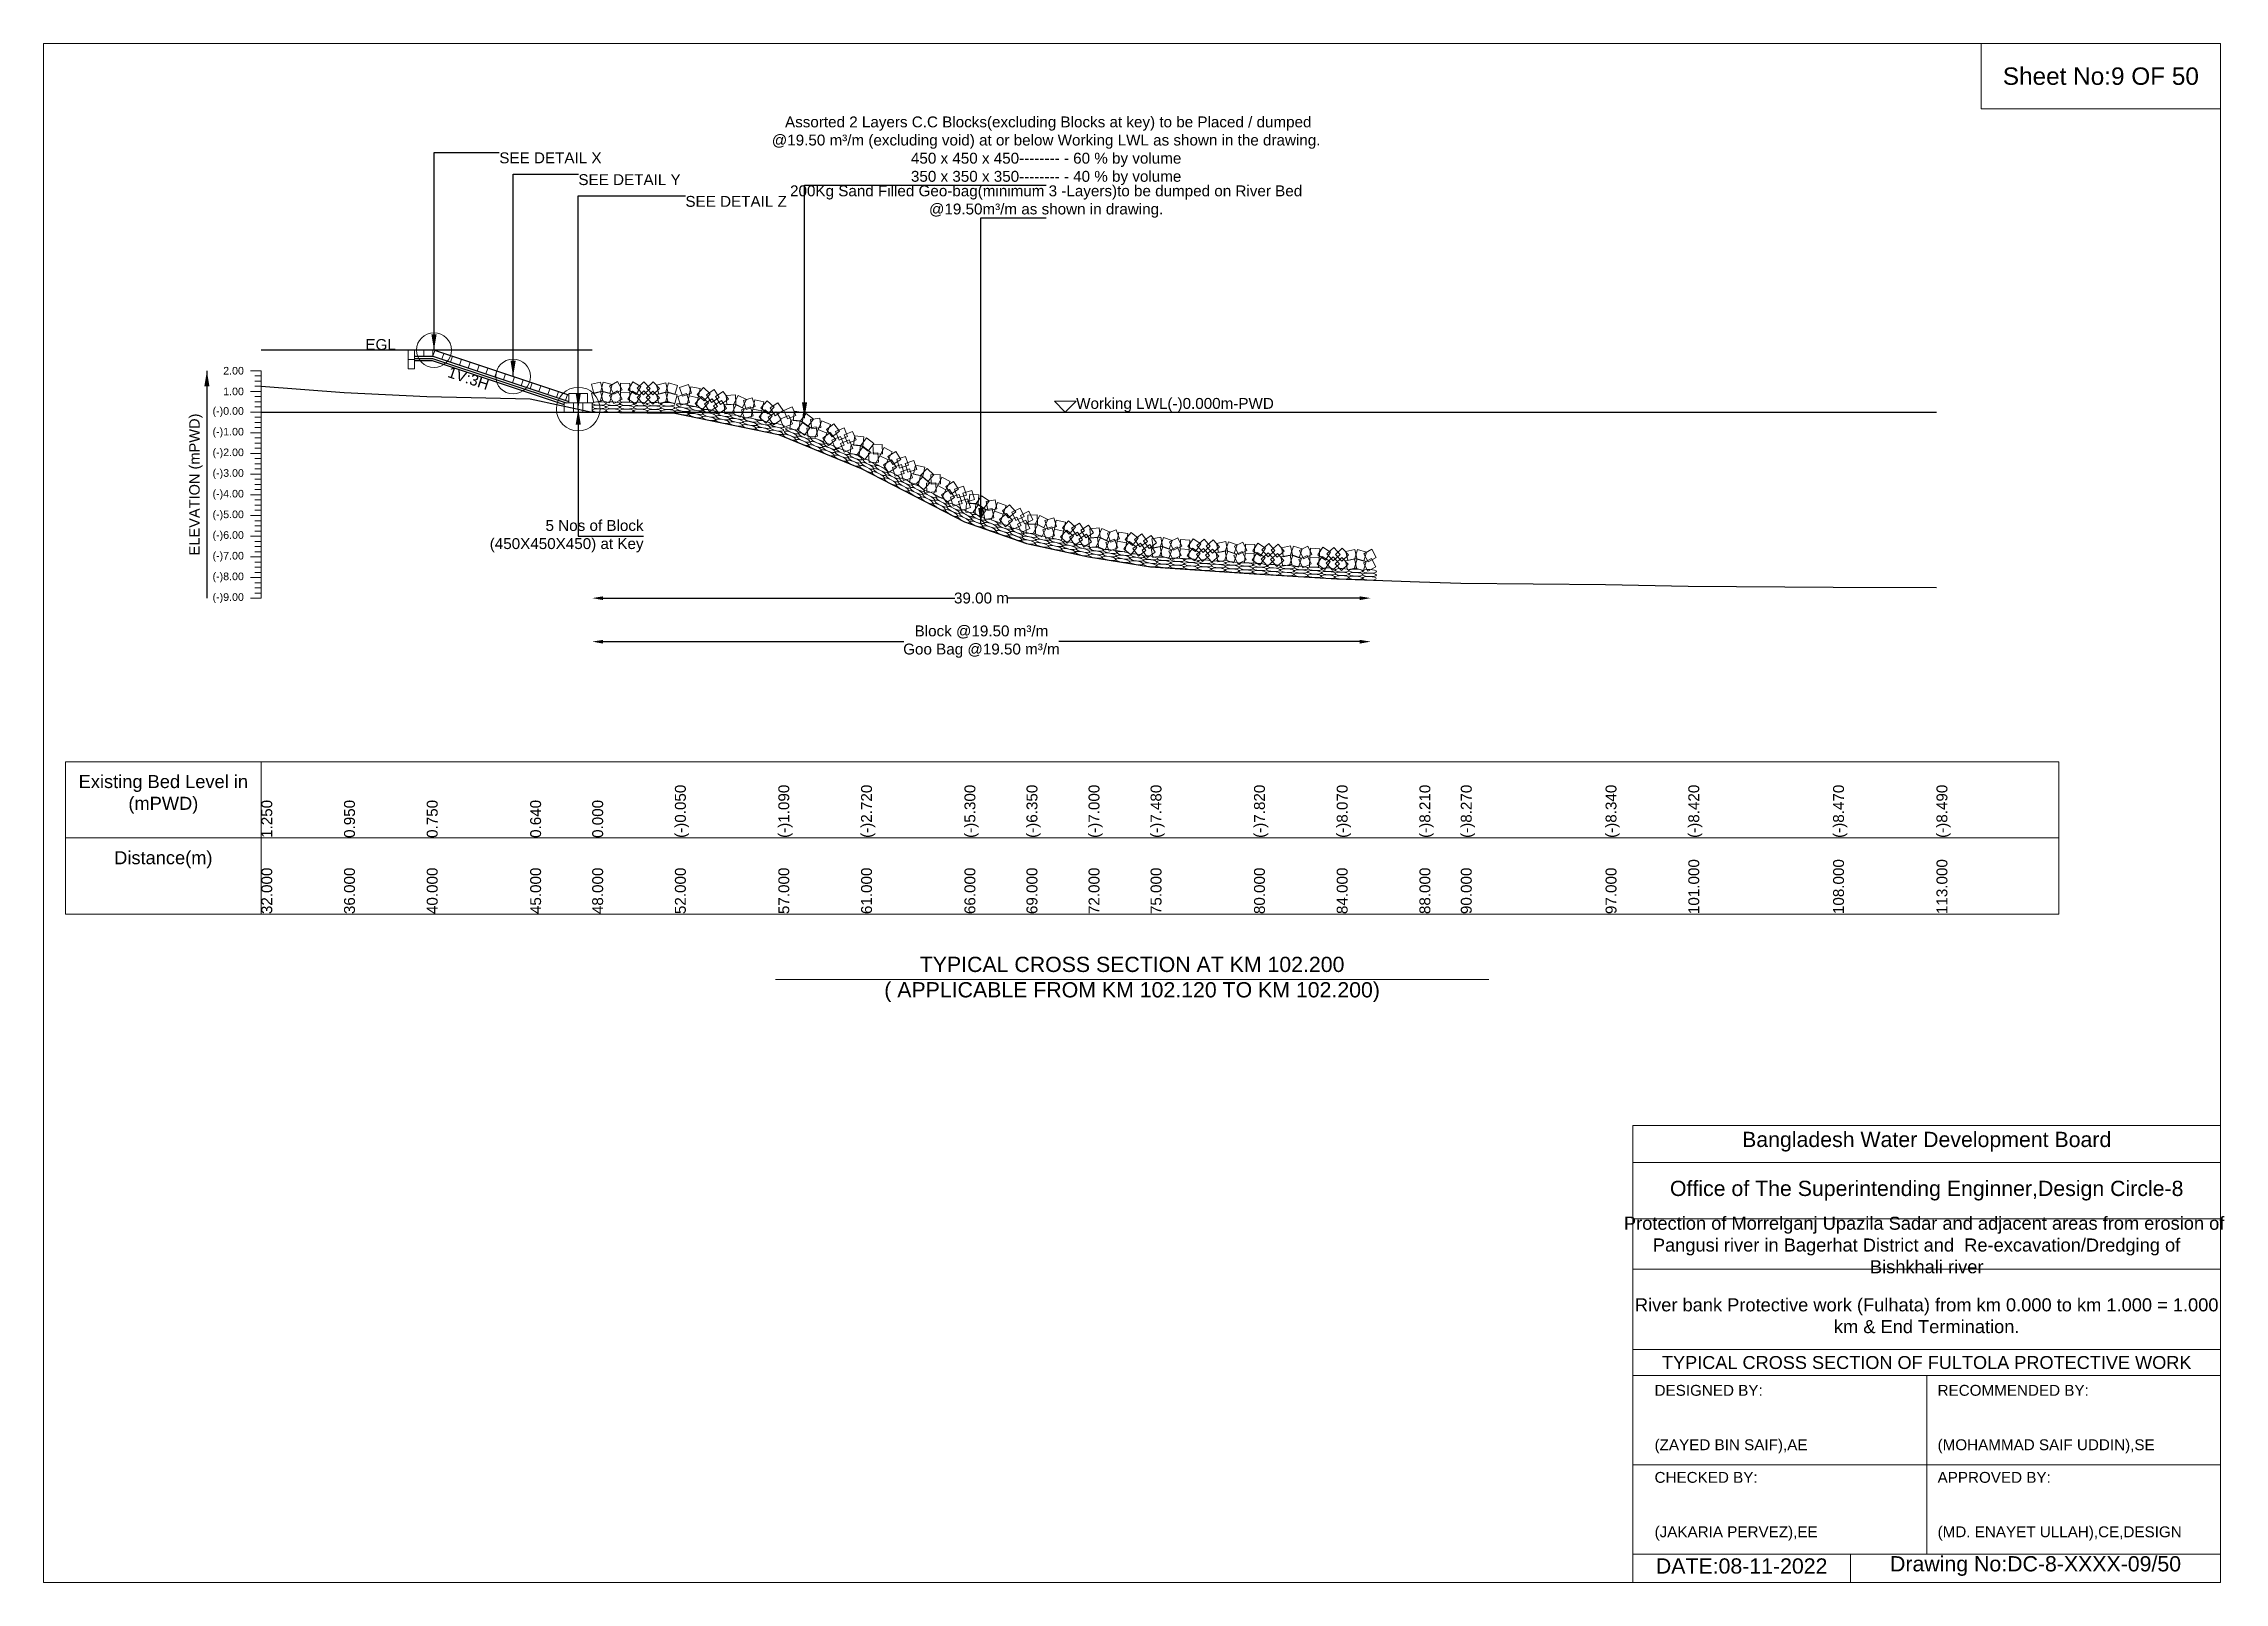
# Model space of a CAD drawing. Header units: inches. Extents: x 89000 to 305017, y -7071 to 0.
# Drawn here: x 220000 to 230017, y -7071 to 0 of the extents above; entities that cross this region are included whole.
import ezdxf

# ---------------------------------------------------------------- set-up
doc = ezdxf.new("R2010")
doc.units = ezdxf.units.IN
doc.header["$LTSCALE"] = 7
doc.header["$MEASUREMENT"] = 0
for name, color, linetype, lineweight in [('Cross section Data Border', 7, 'Continuous', 9), ('Cross Section Labels', 7, 'Continuous', 9), ('Existing_Bed_Level for Xsection', 7, 'Continuous', 25), ('Long Section Labels', 7, 'Continuous', 9)]:
    doc.layers.add(name, color=color, linetype=linetype, lineweight=lineweight)
doc.styles.get("Standard").update_dxf_attribs({"font": 'arial.ttf'})
doc.dimstyles.new('Appron Lebeling Style', dxfattribs={"dimtxt": 50, "dimasz": 50, "dimexe": 0.18, "dimexo": 0.0625, "dimgap": 0.09, "dimtad": 0, "dimtih": 1, "dimtoh": 1, "dimdec": 4, "dimzin": 0, "dimdsep": 46, "dimtxsty": 'Standard', "dimcen": 0.09, "dimse1": 1, "dimse2": 1, "dimadec": 0, "dimazin": 0, "dimtfac": 1, "dimtdec": 4, "dimtofl": 0, "dimtmove": 0, "dimatfit": 3, "dimfxl": 1, "dimtolj": 1, "dimtzin": 0, "dimarcsym": 0})
doc.dimstyles.get("Standard").update_dxf_attribs({"dimtxt": 0.18, "dimasz": 0.18, "dimexe": 0.18, "dimexo": 0.0625, "dimgap": 0.09, "dimtad": 0, "dimtih": 1, "dimtoh": 1, "dimdec": 4, "dimzin": 0, "dimdsep": 46, "dimtxsty": 'Standard', "dimcen": 0.09, "dimadec": 0, "dimazin": 0, "dimtfac": 1, "dimtdec": 4, "dimtofl": 0, "dimtmove": 0, "dimatfit": 3, "dimfxl": 1, "dimtolj": 1, "dimtzin": 0, "dimarcsym": 0})

msp = doc.modelspace()

# ---------------------------------------------------------------- texts
at = {"layer": 'Cross section Data Border', "char_height": 60, "width": 800, "attachment_point": 5}
for s, insert in [('Existing Bed Level in (mPWD)', (220550, -3450)), ('Distance(m)', (220550, -3750))]:
    msp.add_mtext(s, dxfattribs=dict(at, insert=insert))
at = {"layer": 'Cross Section Labels'}
for s, insert, char_height, attachment_point in [('Sheet No:9 OF 50', (229450, -150), 80, 5), (' Assorted 2 Layers C.C Blocks(excluding Blocks at key) to be Placed / dumped^J@19.50 m³/m (excluding void) at or below Working LWL as shown in the drawing.^J450 x 450 x 450-------- - 60 % by volume^J350 x 350 x 350-------- - 40 % by volume', (224605.13584, -650), 50, 8), ('SEE DETAIL X', (222093.25, -500), 50, 1), ('SEE DETAIL Y', (222456.625, -600), 50, 1), ('SEE DETAIL Z', (222948.25, -700), 50, 1), ('200Kg Sand Filled Geo-bag(minimum 3 -Layers)to be dumped on River Bed^J@19.50m³/m as shown in drawing.', (224605.13584, -800), 50, 8), ('EGL', (221617.62509, -1408.45), 50, 9), ('Working LWL(-)0.000m-PWD', (224743, -1693.45), 50, 7), ('5 Nos of Block ^J(450X450X450) at Key', (222755.875, -2263.45), 50, 6), ('TYPICAL CROSS SECTION AT KM 102.200^J( APPLICABLE FROM KM 102.120 TO KM 102.200)', (225000, -4300), 70, 5), ('Bangladesh Water Development Board', (228650, -5046), 70, 5), ('Office of The Superintending Enginner,Design Circle-8', (228650, -5271), 70, 5)]:
    msp.add_mtext(s, dxfattribs=dict(at, insert=insert, char_height=char_height, attachment_point=attachment_point))
at = {"layer": 'Cross Section Labels', "insert": (221959.91668, -1514.07496), "char_height": 50, "attachment_point": 2, "rotation": 341.565051177}
msp.add_mtext('1V:3H', dxfattribs=at)
at = {"layer": 'Cross Section Labels'}
for s, insert, char_height, width, attachment_point in [('Protection of Morrelganj Upazila Sadar and adjacent areas from erosion of  Pangusi river in Bagerhat District and  Re-excavation/Dredging of     Bishkhali river', (228650, -5521), 60, 2800, 5), ('River bank Protective work (Fulhata) from km 0.000 to km 1.000 = 1.000 km & End Termination.', (228650, -5846), 60, 2700, 5), ('TYPICAL CROSS SECTION OF FULTOLA PROTECTIVE WORK', (228650, -6061), 59.5765532, 2800, 5), ('DESIGNED BY:^J^J^J(ZAYED BIN SAIF),AE', (227400, -6321), 50, 1400, 4), ('RECOMMENDED BY:^J^J^J(MOHAMMAD SAIF UDDIN),SE', (228700, -6321), 50, 1400, 4), ('CHECKED BY:^J^J^J(JAKARIA PERVEZ),EE', (227400, -6721), 50, 1400, 4), ('APPROVED BY:^J^J^J(MD. ENAYET ULLAH),CE,DESIGN', (228700, -6721), 50, 1400, 4), ('DATE:08-11-2022', (227800, -6996), 70, 1400, 5), ('Drawing No:DC-8-XXXX-09/50', (229150, -6996), 70, 2200, 5)]:
    msp.add_mtext(s, dxfattribs=dict(at, insert=insert, char_height=char_height, width=width, attachment_point=attachment_point))
at = {"layer": 'Long Section Labels', "char_height": 35, "attachment_point": 6}
for s, insert in [('2.00', (220920, -1503.45)), ('1.00', (220920, -1598.45)), ('(-)0.00', (220920, -1693.45)), ('(-)1.00', (220920, -1788.45)), ('(-)2.00', (220920, -1883.45)), ('(-)3.00', (220920, -1978.45)), ('(-)4.00', (220920, -2073.45)), ('(-)5.00', (220920, -2168.45)), ('(-)6.00', (220920, -2263.45)), ('(-)7.00', (220920, -2358.45)), ('(-)8.00', (220920, -2453.45)), ('(-)9.00', (220920, -2548.45))]:
    msp.add_mtext(s, dxfattribs=dict(at, insert=insert))
at = {"layer": 'Long Section Labels', "rotation": 90}
for s, insert, char_height, attachment_point in [('ELEVATION (mPWD)', (220700, -2025.95), 48, 5), ('1.250', (221000, -3650), 50, 1), ('0.950', (221380, -3650), 50, 1), ('0.750', (221760, -3650), 50, 1), ('0.640', (222235, -3650), 50, 1), ('0.000', (222520, -3650), 50, 1), ('(-)0.050', (222900, -3650), 50, 1), ('(-)1.090', (223375, -3650), 50, 1), ('(-)2.720', (223755, -3650), 50, 1), ('(-)5.300', (224230, -3650), 50, 1), ('(-)6.350', (224515, -3650), 50, 1), ('(-)7.000', (224800, -3650), 50, 1), ('(-)7.480', (225085, -3650), 50, 1), ('(-)7.820', (225560, -3650), 50, 1), ('(-)8.070', (225940, -3650), 50, 1), ('(-)8.210', (226320, -3650), 50, 1), ('(-)8.270', (226510, -3650), 50, 1), ('(-)8.340', (227175, -3650), 50, 1), ('(-)8.420', (227555, -3650), 50, 1), ('(-)8.470', (228220, -3650), 50, 1), ('(-)8.490', (228695, -3650), 50, 1), ('32.000', (221000, -4000), 50, 1), ('36.000', (221380, -4000), 50, 1), ('40.000', (221760, -4000), 50, 1), ('45.000', (222235, -4000), 50, 1), ('48.000', (222520, -4000), 50, 1), ('52.000', (222900, -4000), 50, 1), ('57.000', (223375, -4000), 50, 1), ('61.000', (223755, -4000), 50, 1), ('66.000', (224230, -4000), 50, 1), ('69.000', (224515, -4000), 50, 1), ('72.000', (224800, -4000), 50, 1), ('75.000', (225085, -4000), 50, 1), ('80.000', (225560, -4000), 50, 1), ('84.000', (225940, -4000), 50, 1), ('88.000', (226320, -4000), 50, 1), ('90.000', (226510, -4000), 50, 1), ('97.000', (227175, -4000), 50, 1), ('101.000', (227555, -4000), 50, 1), ('108.000', (228220, -4000), 50, 1), ('113.000', (228695, -4000), 50, 1)]:
    msp.add_mtext(s, dxfattribs=dict(at, insert=insert, char_height=char_height, attachment_point=attachment_point))

# ---------------------------------------------------------------- blocks, each defined once
blk = doc.blocks.new('*D31')
at = {"layer": 'Cross Section Labels', "color": 0, "lineweight": -2, "transparency": 16777216}
for p, q in [((222570, -2548), (224185, -2548)), ((226046, -2548), (224430, -2548))]:
    blk.add_line(p, q, dxfattribs=at)
at = {"layer": 'Cross Section Labels', "color": 0, "transparency": 16777216}
for points in [[(222570, -2540), (222570, -2557), (222520, -2548)], [(226046, -2540), (226046, -2557), (226096, -2548)]]:
    blk.add_solid(points, dxfattribs=at)
at = {"layer": 'Defpoints', "color": 0, "transparency": 16777216}
for p in [(222520, -1693), (226096, -2466), (226096, -2548)]:
    blk.add_point(p, dxfattribs=at)
at = {"layer": 'Cross Section Labels', "color": 0, "transparency": 16777216, "insert": (224308, -2548), "char_height": 50, "attachment_point": 5}
blk.add_mtext('\\A1;39.00 m', dxfattribs=at)
blk = doc.blocks.new('*D32')
at = {"layer": 'Cross Section Labels', "color": 0, "lineweight": -2, "transparency": 16777216}
for p, q in [((222570, -2748), (223952, -2748)), ((226046, -2748), (224664, -2748))]:
    blk.add_line(p, q, dxfattribs=at)
at = {"layer": 'Cross Section Labels', "color": 0, "transparency": 16777216}
for points in [[(222570, -2740), (222570, -2757), (222520, -2748)], [(226046, -2740), (226046, -2757), (226096, -2748)]]:
    blk.add_solid(points, dxfattribs=at)
at = {"layer": 'Defpoints', "color": 0, "transparency": 16777216}
for p in [(222520, -1693), (226096, -2466), (226096, -2748)]:
    blk.add_point(p, dxfattribs=at)
at = {"layer": 'Cross Section Labels', "color": 0, "transparency": 16777216, "insert": (224308, -2748), "char_height": 50, "attachment_point": 5}
blk.add_mtext('\\A1;Block @19.50 m³/m ^JGoo Bag @19.50 m³/m ', dxfattribs=at)

# ---------------------------------------------------------------- dimensions: what is measured, and where the dimension line sits
at = {"layer": 'Cross Section Labels'}
for base, text, picture, middle in [((226095.83248, -2548.45), '39.00 m', '*D31', (224307.91624, -2548.45)), ((226095.83248, -2748.45), 'Block @19.50 m³/m ^JGoo Bag @19.50 m³/m ', '*D32', (224307.91624, -2748.45))]:
    dim = msp.add_linear_dim(base=base, p1=(222520, -1693.45), p2=(226095.83248, -2465.55414), text=text, dimstyle='Appron Lebeling Style', dxfattribs=at)
    dim.commit()
    dim.dimension.update_dxf_attribs({"geometry": picture, "text_midpoint": middle})

# ---------------------------------------------------------------- linework, layer by layer
at = {"layer": 'Cross section Data Border'}
msp.add_lwpolyline([(220100, -3300), (229257.58653, -3300), (229257.58653, -4000), (220100, -4000)], close=True, dxfattribs=at)
for points in [[(221000, -3300), (221000, -4000)], [(220100, -3650), (229257.58653, -3650)]]:
    msp.add_lwpolyline(points, dxfattribs=at)
at = {"layer": 'Cross Section Labels'}
for points in [[(220000, 0), (230000, 0), (230000, -7071), (220000, -7071)], [(228900, 0), (230000, 0), (230000, -300), (228900, -300)], [(224693, -1693.45), (224743, -1643.45), (224643, -1643.45)]]:
    msp.add_lwpolyline(points, close=True, dxfattribs=at)
for points in [[(223362, -4300), (225000, -4300), (226638, -4300)], [(227300, -7071), (227300, -4971), (230000, -4971)], [(227300, -5141), (230000, -5141)], [(227300, -5401), (230000, -5401)], [(227300, -5631), (230000, -5631)], [(227300, -6001), (230000, -6001)], [(227300, -6121), (230000, -6121)], [(228650, -6121), (228650, -6941)], [(227300, -6531), (230000, -6531)], [(227300, -6941), (230000, -6941)], [(228300, -6941), (228300, -7071)]]:
    msp.add_lwpolyline(points, dxfattribs=at)
for centre, radius in [((221793.25, -1408.45), 80), ((222156.625, -1529.575), 80), ((222455.875, -1679.2), 100)]:
    msp.add_circle(centre, radius, dxfattribs=at)
at = {"layer": 'Existing_Bed_Level for Xsection'}
for points in [[(222520, -1408.45), (221000, -1408.45)], [(222413.125, -1615.075), (221797.63758, -1409.91253), (221793.25, -1408.45), (221788.62509, -1408.45), (221703.12509, -1408.45)], [(221703.12509, -1436.95), (221788.62509, -1436.95), (222413.125, -1645.11664)], [(221703.12509, -1446.45), (221787.08345, -1446.45), (222399.83345, -1650.7)], [(221703.12509, -1455.95), (221785.54181, -1455.95), (222391.75, -1658.0194)], [(221000, -1574.7), (221380, -1603.2), (221760, -1622.2), (222235, -1632.65), (222520, -1693.45), (222900, -1698.2), (223375, -1797), (223755, -1951.85), (224230, -2196.95), (224515, -2296.7), (224800, -2358.45), (225085, -2404.05), (225560, -2436.35), (225940, -2460.1), (226320, -2473.4), (226510, -2479.1), (227175, -2485.75), (227555, -2493.35), (228220, -2498.1), (228695, -2500)], [(221000, -1693.45), (228695, -1693.45)]]:
    msp.add_lwpolyline(points, dxfattribs=at)
at = {"layer": 'Long Section Labels'}
for points in [[(221703.12509, -1408.45), (221674.62509, -1408.45), (221674.62509, -1451.2), (221703.12509, -1451.2)], [(221703.12509, -1451.2), (221674.62509, -1451.2), (221674.62509, -1493.95), (221703.12509, -1493.95)], [(221745.87509, -1408.45), (221703.12509, -1408.45), (221703.12509, -1436.95), (221745.87509, -1436.95)], [(221788.62509, -1408.45), (221745.87509, -1408.45), (221745.87509, -1436.95), (221788.62509, -1436.95)], [(221838.19379, -1423.43126), (221797.63758, -1409.91253), (221788.62509, -1436.95), (221829.1813, -1450.46874)], [(221878.75, -1436.95), (221838.19379, -1423.43126), (221829.1813, -1450.46874), (221869.73751, -1463.98747)], [(221919.30621, -1450.46874), (221878.75, -1436.95), (221869.73751, -1463.98747), (221910.29372, -1477.50621)], [(221959.86242, -1463.98747), (221919.30621, -1450.46874), (221910.29372, -1477.50621), (221950.84993, -1491.02495)], [(222000.41863, -1477.50621), (221959.86242, -1463.98747), (221950.84993, -1491.02495), (221991.40614, -1504.54368)], [(222040.97484, -1491.02495), (222000.41863, -1477.50621), (221991.40614, -1504.54368), (222031.96235, -1518.06242)], [(222081.53105, -1504.54368), (222040.97484, -1491.02495), (222031.96235, -1518.06242), (222072.51856, -1531.58116)], [(222122.08727, -1518.06242), (222081.53105, -1504.54368), (222072.51856, -1531.58116), (222113.07477, -1545.0999)], [(222162.64348, -1531.58116), (222122.08727, -1518.06242), (222113.07477, -1545.0999), (222153.63099, -1558.61863)], [(222203.19969, -1545.0999), (222162.64348, -1531.58116), (222153.63099, -1558.61863), (222194.1872, -1572.13737)], [(222243.7559, -1558.61863), (222203.19969, -1545.0999), (222194.1872, -1572.13737), (222234.74341, -1585.65611)], [(222284.31211, -1572.13737), (222243.7559, -1558.61863), (222234.74341, -1585.65611), (222275.29962, -1599.17484)], [(222324.86832, -1585.65611), (222284.31211, -1572.13737), (222275.29962, -1599.17484), (222315.85583, -1612.69358)], [(222365.42453, -1599.17484), (222324.86832, -1585.65611), (222315.85583, -1612.69358), (222356.41204, -1626.21232)], [(222405.98074, -1612.69358), (222365.42453, -1599.17484), (222356.41204, -1626.21232), (222396.96825, -1639.73105)], [(222557.6813, -1597.90656), (222516.25502, -1608.4624), (222526.81085, -1649.88868), (222568.23713, -1639.33284)], [(222558.21563, -1555.1599), (222516.78935, -1565.71574), (222527.34518, -1607.14202), (222568.77147, -1596.58618)], [(222611.36149, -1609.65123), (222570.21201, -1598.0632), (222558.62398, -1639.21268), (222599.77346, -1650.80071)], [(222611.89583, -1566.90457), (222570.74634, -1555.31654), (222559.15831, -1596.46602), (222600.30779, -1608.05405)], [(222635.94496, -1595.87247), (222598.64558, -1616.76073), (222619.53384, -1654.0601), (222656.83321, -1633.17185)], [(222636.47929, -1553.12581), (222599.17991, -1574.01407), (222620.06817, -1611.31344), (222657.36754, -1590.42519)], [(222692.66089, -1561.6478), (222649.91423, -1561.11346), (222649.37989, -1603.86012), (222692.12655, -1604.39446)], [(222742.52255, -1618.55919), (222705.75695, -1596.74512), (222683.94289, -1633.51072), (222720.70848, -1655.32478)], [(222743.05688, -1575.81253), (222706.29129, -1553.99846), (222684.47722, -1590.76406), (222721.24281, -1612.57812)], [(222756.36924, -1596.34299), (222725.75308, -1626.17942), (222755.58951, -1656.79559), (222786.20568, -1626.95915)], [(222756.90358, -1553.59633), (222726.28741, -1583.43276), (222756.12384, -1614.04893), (222786.74001, -1584.21249)], [(222828.95264, -1627.46942), (222799.09183, -1596.87702), (222768.49944, -1626.73783), (222798.36024, -1657.33022)], [(222829.48697, -1584.72276), (222799.62617, -1554.13036), (222769.03377, -1583.99116), (222798.89458, -1614.58356)], [(222856.90792, -1601.6469), (222815.48164, -1612.20273), (222826.03747, -1653.62901), (222867.46376, -1643.07318)], [(222857.44226, -1558.90023), (222816.01597, -1569.45607), (222826.57181, -1610.88235), (222867.99809, -1600.32652)], [(222910.58812, -1613.39156), (222869.43863, -1601.80353), (222857.8506, -1642.95301), (222899.00009, -1654.54104)], [(222911.12245, -1570.6449), (222869.97297, -1559.05687), (222858.38493, -1600.20635), (222899.53442, -1611.79438)], [(222962.09553, -1566.31249), (222921.48789, -1579.67594), (222934.85134, -1620.28358), (222975.45899, -1606.92013)], [(223015.60757, -1585.42945), (222973.75337, -1576.72378), (222965.0477, -1618.57797), (223006.9019, -1627.28364)], [(223062.361, -1608.97755), (223030.45, -1580.53022), (223002.00267, -1612.44122), (223033.91367, -1640.88855)], [(223080.20365, -1589.82212), (223044.4431, -1613.24743), (223067.8684, -1649.00799), (223103.62896, -1625.58268)], [(223145.48806, -1634.26478), (223122.03428, -1598.52289), (223086.29239, -1621.97667), (223109.74617, -1657.71856)], [(222434.5, -1650.7), (222391.75, -1650.7), (222391.75, -1693.45), (222434.5, -1693.45)], [(222455.875, -1607.95), (222413.125, -1607.95), (222413.125, -1650.7), (222455.875, -1650.7)], [(222477.25, -1650.7), (222434.5, -1650.7), (222434.5, -1693.45), (222477.25, -1693.45)], [(222498.625, -1607.95), (222455.875, -1607.95), (222455.875, -1650.7), (222498.625, -1650.7)], [(222520, -1650.7), (222477.25, -1650.7), (222477.25, -1693.45), (222520, -1693.45)], [(222692.12655, -1604.39446), (222649.37989, -1603.86012), (222648.84556, -1646.60678), (222691.59222, -1647.14112)], [(222953.38986, -1608.16669), (222912.78222, -1621.53014), (222926.14567, -1662.13778), (222966.75331, -1648.77433)], [(223006.9019, -1627.28364), (222965.0477, -1618.57797), (222956.34203, -1660.43217), (222998.19622, -1669.13784)], [(223053.65532, -1650.83174), (223021.74432, -1622.38441), (222993.29699, -1654.29541), (223025.20799, -1682.74274)], [(223071.49798, -1631.67632), (223035.73742, -1655.10163), (223059.16273, -1690.86219), (223094.92329, -1667.43688)], [(223136.78239, -1676.11898), (223113.32861, -1640.37709), (223077.58672, -1663.83087), (223101.0405, -1699.57276)], [(223169.16303, -1656.12412), (223126.48227, -1658.55632), (223128.91447, -1701.23707), (223171.59522, -1698.80488)], [(223177.8687, -1614.26993), (223135.18795, -1616.70212), (223137.62014, -1659.38288), (223180.30089, -1656.95068)], [(223219.60312, -1677.92545), (223181.43213, -1658.6761), (223162.18277, -1696.84709), (223200.35376, -1716.09645)], [(223228.30879, -1636.07126), (223190.1378, -1616.8219), (223170.88844, -1654.99289), (223209.05944, -1674.24225)], [(223246.36924, -1669.1064), (223205.76159, -1682.46985), (223219.12505, -1723.07749), (223259.73269, -1709.71404)], [(223255.07491, -1627.2522), (223214.46727, -1640.61565), (223227.83072, -1681.22329), (223268.43836, -1667.85984)], [(223299.88127, -1688.22335), (223258.02708, -1679.51768), (223249.3214, -1721.37188), (223291.1756, -1730.07755)], [(223308.58694, -1646.36916), (223266.73275, -1637.66349), (223258.02708, -1679.51768), (223299.88127, -1688.22335)], [(223346.6347, -1711.77145), (223314.7237, -1683.32412), (223286.27637, -1715.23512), (223318.18737, -1743.68245)], [(223355.34037, -1669.91726), (223323.42937, -1641.46993), (223294.98204, -1673.38093), (223326.89304, -1701.82826)], [(223364.47735, -1692.61603), (223328.7168, -1716.04134), (223352.14211, -1751.8019), (223387.90266, -1728.37659)], [(223373.18303, -1650.76183), (223337.42247, -1674.18714), (223360.84778, -1709.9477), (223396.60834, -1686.52239)], [(223455.83315, -1708.36343), (223439.23116, -1668.96881), (223399.83653, -1685.5708), (223416.43853, -1724.96542)], [(223491.29633, -1694.55533), (223448.87964, -1689.22739), (223443.5517, -1731.64408), (223485.96838, -1736.97202)], [(223536.96105, -1725.12056), (223502.90145, -1699.28442), (223477.06531, -1733.34401), (223511.1249, -1759.18016)], [(223439.70057, -1747.9526), (223423.09857, -1708.55797), (223383.70395, -1725.15997), (223400.30594, -1764.55459)], [(223475.16374, -1734.14449), (223432.74705, -1728.81655), (223427.41911, -1771.23324), (223469.8358, -1776.56118)], [(223520.82846, -1764.70973), (223486.76887, -1738.87358), (223460.93272, -1772.93318), (223494.99232, -1798.76933)], [(223548.74826, -1760.87754), (223506.39326, -1766.67554), (223512.19126, -1809.03054), (223554.54626, -1803.23254)], [(223564.88085, -1721.28838), (223522.52585, -1727.08637), (223528.32384, -1769.44137), (223570.67884, -1763.64337)], [(223597.9198, -1789.35833), (223558.33064, -1773.22575), (223542.19805, -1812.81492), (223581.78722, -1828.9475)], [(223614.05239, -1749.76917), (223574.46322, -1733.63658), (223558.33064, -1773.22575), (223597.9198, -1789.35833)], [(223639.64272, -1820.97469), (223613.40358, -1787.22459), (223579.65347, -1813.46373), (223605.89261, -1847.21384)], [(223655.77531, -1781.38553), (223629.53616, -1747.63542), (223595.78605, -1773.87456), (223622.0252, -1807.62467)], [(223676.78845, -1765.77341), (223637.38062, -1782.34402), (223653.95124, -1821.75185), (223693.35907, -1805.18124)], [(223732.95732, -1821.29153), (223716.35533, -1781.89691), (223676.96071, -1798.4989), (223693.5627, -1837.89352)], [(223768.4205, -1807.48343), (223726.00381, -1802.15549), (223720.67587, -1844.57218), (223763.09256, -1849.90012)], [(223660.65587, -1805.36257), (223621.24804, -1821.93319), (223637.81866, -1861.34102), (223677.22649, -1844.7704)], [(223716.82474, -1860.8807), (223700.22274, -1821.48607), (223660.82812, -1838.08807), (223677.43012, -1877.48269)], [(223752.28791, -1847.07259), (223709.87122, -1841.74465), (223704.54328, -1884.16134), (223746.95997, -1889.48928)], [(223797.95264, -1877.63783), (223763.89304, -1851.80168), (223738.05689, -1885.86128), (223772.11649, -1911.69743)], [(223814.08522, -1838.04866), (223780.02562, -1812.21252), (223754.18948, -1846.27211), (223788.24908, -1872.10826)], [(223832.55802, -1880.44568), (223789.8545, -1882.43858), (223791.8474, -1925.14211), (223834.55092, -1923.1492)], [(223852.16113, -1842.45515), (223809.45761, -1844.44805), (223811.45051, -1887.15157), (223854.15404, -1885.15867)], [(223878.99006, -1913.2033), (223840.99953, -1893.60018), (223821.39642, -1931.59072), (223859.38695, -1951.19383)], [(223898.59318, -1875.21277), (223860.60265, -1855.60965), (223840.99953, -1893.60018), (223878.99006, -1913.2033)], [(223937.32637, -1910.42833), (223914.20562, -1874.47011), (223878.2474, -1897.59085), (223901.36815, -1933.54907)], [(223959.64961, -1896.75486), (223918.91957, -1909.74051), (223931.90523, -1950.47054), (223972.63526, -1937.48489)], [(223917.72325, -1948.41886), (223894.60251, -1912.46064), (223858.64429, -1935.58138), (223881.76503, -1971.5396)], [(223940.04649, -1934.74539), (223899.31646, -1947.73105), (223912.30211, -1988.46108), (223953.03214, -1975.47542)], [(223991.03371, -1995.05715), (223978.01563, -1954.33747), (223937.29595, -1967.35555), (223950.31403, -2008.07523)], [(224010.63683, -1957.06662), (223997.61874, -1916.34694), (223956.89907, -1929.36502), (223969.91715, -1970.0847)], [(224027.58817, -1984.47075), (223985.81665, -1975.37665), (223976.72255, -2017.14817), (224018.49407, -2026.24227)], [(224047.19129, -1946.48022), (224005.41977, -1937.38612), (223996.32567, -1979.15764), (224038.09719, -1988.25174)], [(224070.34128, -2018.99136), (224038.72468, -1990.21719), (224009.95051, -2021.83379), (224041.56711, -2050.60796)], [(224089.94439, -1981.00083), (224058.32779, -1952.22666), (224029.55362, -1983.84326), (224061.17022, -2012.61743)], [(224118.09485, -1979.67695), (224075.39133, -1981.66985), (224077.38423, -2024.37337), (224120.08775, -2022.38047)], [(224164.52689, -2012.43457), (224126.53636, -1992.83145), (224106.93325, -2030.82198), (224144.92378, -2050.4251)], [(224098.49174, -2017.66748), (224055.78821, -2019.66038), (224057.78111, -2062.3639), (224100.48464, -2060.371)], [(224144.92378, -2050.4251), (224106.93325, -2030.82198), (224087.33013, -2068.81251), (224125.32066, -2088.41563)], [(224183.65697, -2085.64066), (224160.53623, -2049.68244), (224124.578, -2072.80318), (224147.69875, -2108.7614)], [(224203.26008, -2047.65013), (224180.13934, -2011.6919), (224144.18112, -2034.81265), (224167.30186, -2070.77087)], [(224205.98021, -2071.96719), (224165.25018, -2084.95284), (224178.23583, -2125.68287), (224218.96586, -2112.69722)], [(224225.58332, -2033.97666), (224184.85329, -2046.96231), (224197.83894, -2087.69234), (224238.56897, -2074.70669)], [(224256.96743, -2132.27894), (224243.94935, -2091.55927), (224203.22967, -2104.57735), (224216.24775, -2145.29702)], [(224276.57054, -2094.28841), (224263.55246, -2053.56874), (224222.83278, -2066.58682), (224235.85086, -2107.30649)], [(224296.547, -2073.23109), (224253.91614, -2070.04171), (224250.72676, -2112.67257), (224293.35762, -2115.86196)], [(224343.69019, -2101.46263), (224308.37514, -2077.37094), (224284.28345, -2112.686), (224319.59851, -2136.77769)], [(224371.38211, -2096.23207), (224329.37204, -2104.15146), (224337.29143, -2146.16152), (224379.3015, -2138.24213)], [(224282.42452, -2113.58104), (224239.79366, -2110.39166), (224236.60428, -2153.02252), (224279.23514, -2156.2119)], [(224329.56771, -2141.81258), (224294.25266, -2117.72089), (224270.16097, -2153.03594), (224305.47603, -2177.12763)], [(224357.25962, -2136.58201), (224315.24956, -2144.5014), (224323.16895, -2186.51147), (224365.17902, -2178.59208)], [(224407.80044, -2162.55549), (224367.4505, -2148.43301), (224353.32802, -2188.78295), (224393.67796, -2202.90543)], [(224421.92293, -2122.20554), (224381.57298, -2108.08306), (224367.4505, -2148.43301), (224407.80044, -2162.55549)], [(224451.05964, -2192.03493), (224423.15741, -2159.64623), (224390.76871, -2187.54847), (224418.67095, -2219.93717)], [(224465.18212, -2151.68499), (224437.27989, -2119.29629), (224404.89119, -2147.19852), (224432.79343, -2179.58722)], [(224471.26158, -2175.38644), (224432.73638, -2193.91672), (224451.26666, -2232.44192), (224489.79186, -2213.91164)], [(224485.38406, -2135.0365), (224446.85886, -2153.56678), (224465.38914, -2192.09198), (224503.91434, -2173.5617)], [(224530.14976, -2228.0114), (224511.58881, -2189.50097), (224473.07837, -2208.06192), (224491.63933, -2246.57236)], [(224544.27224, -2187.66146), (224525.71129, -2149.15102), (224487.20085, -2167.71198), (224505.76181, -2206.22241)], [(224563.18425, -2165.16339), (224520.48479, -2167.24156), (224522.56296, -2209.94101), (224565.26242, -2207.86284)], [(224613.44181, -2187.38224), (224575.43176, -2167.81701), (224555.86653, -2205.82707), (224593.87658, -2225.3923)], [(224640.28014, -2178.78545), (224599.56308, -2191.8117), (224612.58932, -2232.52877), (224653.30639, -2219.50252)], [(224693.63181, -2198.34551), (224651.85124, -2189.29306), (224642.79879, -2231.07362), (224684.57935, -2240.12608)], [(224740.18835, -2222.28051), (224708.51435, -2193.56953), (224679.80337, -2225.24353), (224711.47737, -2253.95451)], [(224758.18924, -2203.27371), (224722.23566, -2226.40166), (224745.36361, -2262.35525), (224781.3172, -2239.22729)], [(224554.13179, -2206.94395), (224511.43234, -2209.02212), (224513.51051, -2251.72158), (224556.20996, -2249.64341)], [(224604.38936, -2229.16281), (224566.3793, -2209.59758), (224546.81407, -2247.60763), (224584.82412, -2267.17286)], [(224631.22769, -2220.56602), (224590.51062, -2233.59227), (224603.53687, -2274.30933), (224644.25393, -2261.28308)], [(224684.57935, -2240.12608), (224642.79879, -2231.07362), (224633.74633, -2272.85419), (224675.5269, -2281.90664)], [(224731.1359, -2264.06108), (224699.4619, -2235.3501), (224670.75092, -2267.0241), (224702.42492, -2295.73508)], [(224749.13679, -2245.05427), (224713.1832, -2268.18223), (224736.31116, -2304.13581), (224772.26474, -2281.00786)], [(224814.0504, -2290.03679), (224790.89382, -2254.10163), (224754.95867, -2277.25821), (224778.11525, -2313.19336)], [(224823.10286, -2248.25622), (224799.94628, -2212.32107), (224764.01112, -2235.47764), (224787.1677, -2271.4128)], [(224841.70605, -2267.89489), (224799.18413, -2272.30502), (224803.59426, -2314.82693), (224846.11617, -2310.41681)], [(224848.46014, -2225.6818), (224805.93823, -2230.09193), (224810.34835, -2272.61385), (224852.87027, -2268.20372)], [(224893.10347, -2287.33211), (224854.08035, -2269.87478), (224836.62301, -2308.8979), (224875.64613, -2326.35523)], [(224899.85756, -2245.11903), (224860.83444, -2227.66169), (224843.37711, -2266.68481), (224882.40023, -2284.14215)], [(224919.43151, -2277.2805), (224879.48773, -2292.51392), (224894.72114, -2332.4577), (224934.66492, -2317.22429)], [(224926.18561, -2235.06742), (224886.24182, -2250.30083), (224901.47524, -2290.24461), (224941.41902, -2275.0112)], [(224973.773, -2293.8937), (224931.55992, -2287.1396), (224924.80582, -2329.35269), (224967.01891, -2336.10678)], [(224980.5271, -2251.68061), (224938.31401, -2244.92652), (224931.55992, -2287.1396), (224973.773, -2293.8937)], [(225021.56879, -2315.24689), (224988.3721, -2288.311), (224961.43621, -2321.50769), (224994.6329, -2348.44358)], [(225028.32289, -2273.0338), (224995.12619, -2246.09791), (224968.1903, -2279.2946), (225001.387, -2306.23049)], [(225038.50334, -2295.28413), (225003.86833, -2320.34363), (225028.92784, -2354.97864), (225063.56284, -2329.91913)], [(225045.25743, -2253.07104), (225010.62243, -2278.13055), (225035.68193, -2312.76555), (225070.31694, -2287.70605)], [(225105.77973, -2336.64946), (225080.69266, -2302.03442), (225046.07762, -2327.1215), (225071.1647, -2361.73654)], [(225112.53383, -2294.43637), (225087.44675, -2259.82133), (225052.83171, -2284.90841), (225077.91879, -2319.52345)], [(225131.82778, -2268.1569), (225089.88059, -2276.40286), (225098.12655, -2318.35005), (225140.07374, -2310.10409)], [(225184.77536, -2282.8557), (225144.3306, -2269.00709), (225130.48199, -2309.45185), (225170.92675, -2323.30046)], [(225210.08401, -2270.45922), (225171.68531, -2289.25024), (225190.47634, -2327.64894), (225228.87504, -2308.85791)], [(225265.70758, -2282.07878), (225223.05608, -2279.17848), (225220.15578, -2321.82998), (225262.80728, -2324.73028)], [(225315.242, -2299.0121), (225279.7406, -2275.19587), (225255.92437, -2310.69727), (225291.42577, -2334.5135)], [(225330.29752, -2277.59664), (225298.07634, -2305.69215), (225326.17185, -2337.91333), (225358.39303, -2309.81782)], [(225401.04617, -2312.6941), (225372.925, -2280.49531), (225340.72621, -2308.61647), (225368.84737, -2340.81527)], [(225430.38831, -2288.45902), (225388.44112, -2296.70498), (225396.68708, -2338.65216), (225438.63427, -2330.4062)], [(225483.33588, -2303.15782), (225442.89112, -2289.30921), (225429.04251, -2329.75396), (225469.48727, -2343.60258)], [(225508.64453, -2290.76133), (225470.24584, -2309.55236), (225489.03687, -2347.95106), (225527.43556, -2329.16003)], [(225564.26811, -2302.3809), (225521.6166, -2299.48059), (225518.7163, -2342.1321), (225561.3678, -2345.0324)], [(225613.16075, -2319.02131), (225577.52945, -2295.39986), (225553.908, -2331.03117), (225589.53931, -2354.65262)], [(225628.09876, -2297.52372), (225596.03193, -2325.79528), (225624.30349, -2357.86211), (225656.37032, -2329.59055)], [(225699.03857, -2332.23319), (225670.74148, -2300.18889), (225638.69718, -2328.48597), (225666.99427, -2360.53028)], [(225128.92748, -2310.8084), (225086.98029, -2319.05436), (225095.22625, -2361.00155), (225137.17344, -2352.75559)], [(225181.87506, -2325.50721), (225141.4303, -2311.65859), (225127.58169, -2352.10335), (225168.02644, -2365.95197)], [(225207.18371, -2313.11072), (225168.78501, -2331.90175), (225187.57604, -2370.30044), (225225.97473, -2351.50942)], [(225262.80728, -2324.73028), (225220.15578, -2321.82998), (225217.25547, -2364.48149), (225259.90698, -2367.38179)], [(225312.3417, -2341.6636), (225276.8403, -2317.84737), (225253.02406, -2353.34877), (225288.52546, -2377.165)], [(225327.39722, -2320.24814), (225295.17604, -2348.34366), (225323.27155, -2380.56484), (225355.49273, -2352.46932)], [(225398.14587, -2355.34561), (225370.0247, -2323.14681), (225337.82591, -2351.26798), (225365.94707, -2383.46677)], [(225427.48801, -2331.11052), (225385.54082, -2339.35648), (225393.78678, -2381.30367), (225435.73397, -2373.05771)], [(225480.43558, -2345.80932), (225439.99082, -2331.96071), (225426.14221, -2372.40547), (225466.58697, -2386.25408)], [(225505.74423, -2333.41284), (225467.34554, -2352.20386), (225486.13656, -2390.60256), (225524.53526, -2371.81153)], [(225561.3678, -2345.0324), (225518.7163, -2342.1321), (225515.816, -2384.7836), (225558.4675, -2387.6839)], [(225610.49408, -2361.68806), (225574.86278, -2338.06661), (225551.24133, -2373.69791), (225586.87263, -2397.31936)], [(225625.43209, -2340.19047), (225593.36526, -2368.46203), (225621.63682, -2400.52885), (225653.70365, -2372.25729)], [(225696.3719, -2374.89994), (225668.07481, -2342.85564), (225636.03051, -2371.15272), (225664.32759, -2403.19703)], [(225725.58087, -2350.50452), (225683.67947, -2358.98009), (225692.15503, -2400.88149), (225734.05643, -2392.40592)], [(225728.24754, -2307.83777), (225686.34614, -2316.31334), (225694.82171, -2358.21474), (225736.72311, -2349.73917)], [(225778.60815, -2364.91313), (225738.08815, -2351.28623), (225724.46125, -2391.80622), (225764.98124, -2405.43312)], [(225781.27482, -2322.24638), (225740.75482, -2308.61948), (225727.12792, -2349.13947), (225767.64792, -2362.76638)], [(225803.84853, -2352.37822), (225765.55332, -2371.37926), (225784.55436, -2409.67447), (225822.84957, -2390.67343)], [(225806.5152, -2309.71147), (225768.21999, -2328.71252), (225787.22104, -2367.00772), (225825.51624, -2348.00668)], [(225859.5349, -2363.69298), (225816.86816, -2361.02631), (225814.20148, -2403.69306), (225856.86823, -2406.35973)], [(225862.20158, -2321.02623), (225819.53483, -2318.35956), (225816.86816, -2361.02631), (225859.5349, -2363.69298)], [(225909.16132, -2380.35476), (225873.53002, -2356.73331), (225849.90857, -2392.36462), (225885.53987, -2415.98606)], [(225911.82799, -2337.68802), (225876.19669, -2314.06657), (225852.57524, -2349.69787), (225888.20654, -2373.31932)], [(225924.09932, -2358.85717), (225892.0325, -2387.12873), (225920.30406, -2419.19556), (225952.37088, -2390.924)], [(225926.766, -2316.19042), (225894.69917, -2344.46198), (225922.97073, -2376.52881), (225955.03755, -2348.25725)], [(225993.19344, -2392.08197), (225964.02803, -2360.8259), (225932.77197, -2389.99131), (225961.93737, -2421.24738)], [(225994.68877, -2349.35813), (225965.52337, -2318.10206), (225934.2673, -2347.26747), (225963.4327, -2378.52354)], [(226021.72226, -2366.89454), (225980.06911, -2376.51626), (225989.69082, -2418.16941), (226031.34398, -2408.54769)], [(226023.21759, -2324.1707), (225981.56444, -2333.79242), (225991.18616, -2375.44557), (226032.83931, -2365.82385)], [(226075.12481, -2379.84321), (226034.24628, -2367.33288), (226021.73595, -2408.21141), (226062.61448, -2420.72174)], [(226076.62014, -2337.11937), (226035.74161, -2324.60904), (226023.23129, -2365.48757), (226064.10982, -2377.9979)], [(226100.01187, -2366.62068), (226062.25226, -2386.665), (226082.29657, -2424.4246), (226120.05618, -2404.38029)], [(226101.5072, -2323.89684), (226063.74759, -2343.94116), (226083.79191, -2381.70076), (226121.55152, -2361.65645)]]:
    msp.add_lwpolyline(points, close=True, dxfattribs=at)
for points in [[(221000, -1503.45), (220950, -1503.45)], [(221000, -1598.45), (220950, -1598.45)], [(221000, -1527.2), (220970, -1527.2)], [(221000, -1550.95), (220970, -1550.95)], [(221000, -1574.7), (220970, -1574.7)], [(221000, -2548.45), (221000, -2453.45), (221000, -2358.45), (221000, -2263.45), (221000, -2168.45), (221000, -2073.45), (221000, -1978.45), (221000, -1883.45), (221000, -1788.45), (221000, -1693.45), (221000, -1598.45), (221000, -1503.45)], [(221000, -1693.45), (220950, -1693.45)], [(221000, -1622.2), (220970, -1622.2)], [(221000, -1645.95), (220970, -1645.95)], [(221000, -1669.7), (220970, -1669.7)], [(221000, -1788.45), (220950, -1788.45)], [(221000, -1717.2), (220970, -1717.2)], [(221000, -1740.95), (220970, -1740.95)], [(221000, -1764.7), (220970, -1764.7)], [(221000, -1883.45), (220950, -1883.45)], [(221000, -1812.2), (220970, -1812.2)], [(221000, -1835.95), (220970, -1835.95)], [(221000, -1859.7), (220970, -1859.7)], [(221000, -1978.45), (220950, -1978.45)], [(221000, -1907.2), (220970, -1907.2)], [(221000, -1930.95), (220970, -1930.95)], [(221000, -1954.7), (220970, -1954.7)], [(221000, -2002.2), (220970, -2002.2)], [(221000, -2073.45), (220950, -2073.45)], [(221000, -2025.95), (220970, -2025.95)], [(221000, -2049.7), (220970, -2049.7)], [(221000, -2097.2), (220970, -2097.2)], [(221000, -2168.45), (220950, -2168.45)], [(221000, -2120.95), (220970, -2120.95)], [(221000, -2144.7), (220970, -2144.7)], [(221000, -2192.2), (220970, -2192.2)], [(221000, -2263.45), (220950, -2263.45)], [(221000, -2215.95), (220970, -2215.95)], [(221000, -2239.7), (220970, -2239.7)], [(221000, -2287.2), (220970, -2287.2)], [(221000, -2358.45), (220950, -2358.45)], [(221000, -2310.95), (220970, -2310.95)], [(221000, -2334.7), (220970, -2334.7)], [(221000, -2382.2), (220970, -2382.2)], [(221000, -2453.45), (220950, -2453.45)], [(221000, -2405.95), (220970, -2405.95)], [(221000, -2429.7), (220970, -2429.7)], [(221000, -2477.2), (220970, -2477.2)], [(221000, -2500.95), (220970, -2500.95)], [(221000, -2548.45), (220950, -2548.45)], [(221000, -2524.7), (220970, -2524.7)]]:
    msp.add_lwpolyline(points, dxfattribs=at)
for centre, major_axis in [((222551.71446, -1685.7708), (31.61353, -0.39517)), ((222551.91632, -1669.62206), (31.61353, -0.39517)), ((222552.11818, -1653.47332), (31.61353, -0.39517)), ((222614.94152, -1686.56114), (31.61353, -0.39517)), ((222615.14338, -1670.4124), (31.61353, -0.39517)), ((222615.34524, -1654.26366), (31.61353, -0.39517)), ((222678.16858, -1687.35148), (31.61353, -0.39517)), ((222678.37044, -1671.20274), (31.61353, -0.39517)), ((222678.5723, -1655.054), (31.61353, -0.39517)), ((222741.39564, -1688.14181), (31.61353, -0.39517)), ((222741.5975, -1671.99308), (31.61353, -0.39517)), ((222741.79936, -1655.84434), (31.61353, -0.39517)), ((222804.6227, -1688.93215), (31.61353, -0.39517)), ((222804.82456, -1672.78341), (31.61353, -0.39517)), ((222805.02642, -1656.63468), (31.61353, -0.39517)), ((222867.84976, -1689.72249), (31.61353, -0.39517)), ((222868.05162, -1673.57375), (31.61353, -0.39517)), ((222868.25348, -1657.42501), (31.61353, -0.39517)), ((222931.97358, -1696.60268), (30.9535, -6.43833)), ((222935.26239, -1680.79109), (30.9535, -6.43833)), ((222938.5512, -1664.97951), (30.9535, -6.43833)), ((222993.88059, -1709.47933), (30.9535, -6.43833)), ((222997.1694, -1693.66775), (30.9535, -6.43833)), ((223000.45821, -1677.85616), (30.9535, -6.43833)), ((223059.07641, -1706.54441), (30.9535, -6.43833)), ((223062.36522, -1690.73282), (30.9535, -6.43833)), ((223124.27222, -1703.60948), (30.9535, -6.43833)), ((223055.7876, -1722.35599), (30.9535, -6.43833)), ((223117.69461, -1735.23265), (30.9535, -6.43833)), ((223120.98342, -1719.42106), (30.9535, -6.43833)), ((223179.60161, -1748.10931), (30.9535, -6.43833)), ((223182.89042, -1732.29772), (30.9535, -6.43833)), ((223186.17923, -1716.48614), (30.9535, -6.43833)), ((223241.50862, -1760.98596), (30.9535, -6.43833)), ((223244.79743, -1745.17438), (30.9535, -6.43833)), ((223248.08624, -1729.36279), (30.9535, -6.43833)), ((223303.41563, -1773.86262), (30.9535, -6.43833)), ((223306.70444, -1758.05104), (30.9535, -6.43833)), ((223309.99325, -1742.23945), (30.9535, -6.43833)), ((223365.32263, -1786.73928), (30.9535, -6.43833)), ((223368.61144, -1770.92769), (30.9535, -6.43833)), ((223371.90025, -1755.11611), (30.9535, -6.43833)), ((223425.89497, -1809.01999), (29.27839, -11.93094)), ((223431.98951, -1794.06408), (29.27839, -11.93094)), ((223438.08404, -1779.10817), (29.27839, -11.93094)), ((223490.54628, -1817.92597), (29.27839, -11.93094)), ((223496.64082, -1802.97006), (29.27839, -11.93094)), ((223484.45175, -1832.88187), (29.27839, -11.93094)), ((223543.00853, -1856.74376), (29.27839, -11.93094)), ((223549.10306, -1841.78785), (29.27839, -11.93094)), ((223555.19759, -1826.83195), (29.27839, -11.93094)), ((223601.56531, -1880.60565), (29.27839, -11.93094)), ((223607.65984, -1865.64974), (29.27839, -11.93094)), ((223613.75437, -1850.69383), (29.27839, -11.93094)), ((223660.12208, -1904.46753), (29.27839, -11.93094)), ((223666.21662, -1889.51163), (29.27839, -11.93094)), ((223672.31115, -1874.55572), (29.27839, -11.93094)), ((223724.77339, -1913.37351), (29.27839, -11.93094)), ((223730.86793, -1898.41761), (29.27839, -11.93094)), ((223718.67886, -1928.32942), (29.27839, -11.93094)), ((223777.11634, -1954.17539), (28.09611, -14.49759)), ((223784.52196, -1939.82342), (28.09611, -14.49759)), ((223791.92759, -1925.47144), (28.09611, -14.49759)), ((223833.30856, -1983.17058), (28.09611, -14.49759)), ((223840.71418, -1968.8186), (28.09611, -14.49759)), ((223848.1198, -1954.46662), (28.09611, -14.49759)), ((223889.50078, -2012.16576), (28.09611, -14.49759)), ((223896.9064, -1997.81378), (28.09611, -14.49759)), ((223904.31202, -1983.4618), (28.09611, -14.49759)), ((223960.50423, -2012.45699), (28.09611, -14.49759)), ((223945.69299, -2041.16094), (28.09611, -14.49759)), ((223953.09861, -2026.80897), (28.09611, -14.49759)), ((224001.88521, -2070.15613), (28.09611, -14.49759)), ((224009.29083, -2055.80415), (28.09611, -14.49759)), ((224016.69645, -2041.45217), (28.09611, -14.49759)), ((224058.07742, -2099.15131), (28.09611, -14.49759)), ((224065.48305, -2084.79933), (28.09611, -14.49759)), ((224072.88867, -2070.44736), (28.09611, -14.49759)), ((224121.67526, -2113.79452), (28.09611, -14.49759)), ((224129.08088, -2099.44254), (28.09611, -14.49759)), ((224114.26964, -2128.1465), (28.09611, -14.49759)), ((224170.46186, -2157.14168), (28.09611, -14.49759)), ((224177.86748, -2142.7897), (28.09611, -14.49759)), ((224185.2731, -2128.43772), (28.09611, -14.49759)), ((224226.65407, -2186.13686), (28.09611, -14.49759)), ((224234.05969, -2171.78488), (28.09611, -14.49759)), ((224241.46531, -2157.43291), (28.09611, -14.49759)), ((224284.86313, -2207.59679), (29.84103, -10.44436)), ((224290.19829, -2192.35347), (29.84103, -10.44436)), ((224295.53345, -2177.11016), (29.84103, -10.44436)), ((224349.88034, -2213.24219), (29.84103, -10.44436)), ((224355.2155, -2197.99888), (29.84103, -10.44436)), ((224344.54518, -2228.4855), (29.84103, -10.44436)), ((224404.22723, -2249.37422), (29.84103, -10.44436)), ((224409.56239, -2234.13091), (29.84103, -10.44436)), ((224414.89755, -2218.8876), (29.84103, -10.44436)), ((224463.90928, -2270.26294), (29.84103, -10.44436)), ((224469.24444, -2255.01963), (29.84103, -10.44436)), ((224474.5796, -2239.77632), (29.84103, -10.44436)), ((224522.84369, -2290.1371), (30.89905, -6.69479)), ((224526.26351, -2274.35333), (30.89905, -6.69479)), ((224529.68333, -2258.56956), (30.89905, -6.69479)), ((224584.64179, -2303.52669), (30.89905, -6.69479)), ((224588.06161, -2287.74292), (30.89905, -6.69479)), ((224591.48142, -2271.95915), (30.89905, -6.69479)), ((224649.8597, -2301.13251), (30.89905, -6.69479)), ((224653.27952, -2285.34874), (30.89905, -6.69479)), ((224711.6578, -2314.5221), (30.89905, -6.69479)), ((224715.07762, -2298.73833), (30.89905, -6.69479)), ((224776.87571, -2312.12792), (30.89905, -6.69479)), ((224646.43989, -2316.91628), (30.89905, -6.69479)), ((224708.23798, -2330.30587), (30.89905, -6.69479)), ((224770.03608, -2343.69545), (30.89905, -6.69479)), ((224773.4559, -2327.91168), (30.89905, -6.69479)), ((224831.7119, -2355.3462), (31.21892, -4.99503)), ((224834.26344, -2339.39903), (31.21892, -4.99503)), ((224836.81499, -2323.45186), (31.21892, -4.99503)), ((224894.14974, -2365.33625), (31.21892, -4.99503)), ((224896.70129, -2349.38909), (31.21892, -4.99503)), ((224899.25284, -2333.44192), (31.21892, -4.99503)), ((224956.58759, -2375.32631), (31.21892, -4.99503)), ((224959.13913, -2359.37914), (31.21892, -4.99503)), ((224961.69068, -2343.43197), (31.21892, -4.99503)), ((225019.02543, -2385.31636), (31.21892, -4.99503)), ((225021.57698, -2369.3692), (31.21892, -4.99503)), ((225024.12853, -2353.42203), (31.21892, -4.99503)), ((225081.46328, -2395.30642), (31.21892, -4.99503)), ((225084.01483, -2379.35925), (31.21892, -4.99503)), ((225086.56637, -2363.41209), (31.21892, -4.99503)), ((225143.77167, -2399.95283), (31.54316, -2.14493)), ((225144.86734, -2383.84004), (31.54316, -2.14493)), ((225145.96301, -2367.72725), (31.54316, -2.14493)), ((225206.85799, -2404.2427), (31.54316, -2.14493)), ((225207.95366, -2388.1299), (31.54316, -2.14493)), ((225209.04932, -2372.01711), (31.54316, -2.14493)), ((225269.9443, -2408.53256), (31.54316, -2.14493)), ((225271.03997, -2392.41977), (31.54316, -2.14493)), ((225272.13564, -2376.30698), (31.54316, -2.14493)), ((225333.03061, -2412.82243), (31.54316, -2.14493)), ((225334.12628, -2396.70964), (31.54316, -2.14493)), ((225335.22195, -2380.59685), (31.54316, -2.14493)), ((225397.21259, -2400.99951), (31.54316, -2.14493)), ((225398.30826, -2384.88672), (31.54316, -2.14493)), ((225460.29891, -2405.28938), (31.54316, -2.14493)), ((225461.39458, -2389.17659), (31.54316, -2.14493)), ((225523.38522, -2409.57925), (31.54316, -2.14493)), ((225524.48089, -2393.46646), (31.54316, -2.14493)), ((225587.35542, -2397.60593), (31.55443, -1.97215)), ((225650.46428, -2401.55024), (31.55443, -1.97215)), ((225713.57315, -2405.49454), (31.55443, -1.97215)), ((225776.68201, -2409.43884), (31.55443, -1.97215)), ((225396.11692, -2417.1123), (31.54316, -2.14493)), ((225459.20324, -2421.40217), (31.54316, -2.14493)), ((225522.28955, -2425.69204), (31.54316, -2.14493)), ((225585.34061, -2429.84303), (31.55443, -1.97215)), ((225586.34801, -2413.72448), (31.55443, -1.97215)), ((225648.44947, -2433.78734), (31.55443, -1.97215)), ((225649.45688, -2417.66879), (31.55443, -1.97215)), ((225711.55833, -2437.73164), (31.55443, -1.97215)), ((225712.56574, -2421.61309), (31.55443, -1.97215)), ((225774.66719, -2441.67594), (31.55443, -1.97215)), ((225775.6746, -2425.55739), (31.55443, -1.97215)), ((225837.77605, -2445.62025), (31.55443, -1.97215)), ((225838.78346, -2429.5017), (31.55443, -1.97215)), ((225839.79087, -2413.38315), (31.55443, -1.97215)), ((225900.88491, -2449.56455), (31.55443, -1.97215)), ((225901.89232, -2433.446), (31.55443, -1.97215)), ((225902.89973, -2417.32745), (31.55443, -1.97215)), ((225963.80395, -2452.85319), (31.59665, -1.10588)), ((225964.36885, -2436.71308), (31.59665, -1.10588)), ((225964.93376, -2420.57296), (31.59665, -1.10588)), ((226026.99725, -2455.06496), (31.59665, -1.10588)), ((226027.56216, -2438.92484), (31.59665, -1.10588)), ((226028.12706, -2422.78473), (31.59665, -1.10588)), ((226090.19056, -2457.27673), (31.59665, -1.10588)), ((226090.75546, -2441.13661), (31.59665, -1.10588)), ((226091.32037, -2424.99649), (31.59665, -1.10588))]:
    msp.add_ellipse(centre, major_axis=major_axis, ratio=0.255, dxfattribs=at)

msp.set_redraw_order([(e.dxf.handle, doc.entitydb.next_handle()) for e in msp.query("TEXT MTEXT ATTDEF DIMENSION ARC_DIMENSION")])  # texts and dimensions are drawn at this point

# ---------------------------------------------------------------- leaders
at = {"layer": 'Cross Section Labels', "annotation_type": 0, "has_hookline": 1}
for points, hookline_direction, text_width in [([(221793.25, -1408.45), (221793.25, -500), (222093.16, -500)], 0, 466.13233), ([(222156.625, -1529.575), (222156.625, -600), (222456.535, -600)], 0, 466.03001), ([(222455.875, -1679.2), (222455.875, -700), (222948.16, -700)], 0, 460.91405), ([(223495.19344, -1720.47648), (223495.19344, -650), (224605.04584, -650)], 0, 2510.77763), ([(224305.13584, -2206.49927), (224305.13584, -800), (224605.04584, -800)], 0, 2345.7367), ([(222455.875, -1679.2), (222455.875, -2263.45), (222755.965, -2263.45)], 1, 701.90996)]:
    msp.add_leader(points, dimstyle='Standard', override={"dimasz": 72}, dxfattribs=dict(at, hookline_direction=hookline_direction, text_width=text_width))
at = {"layer": 'Long Section Labels'}
msp.add_leader([(220750, -1503.45), (220750, -2548.45)], dimstyle='Standard', override={"dimasz": 72}, dxfattribs=at)

doc.saveas('drawing.dxf')
